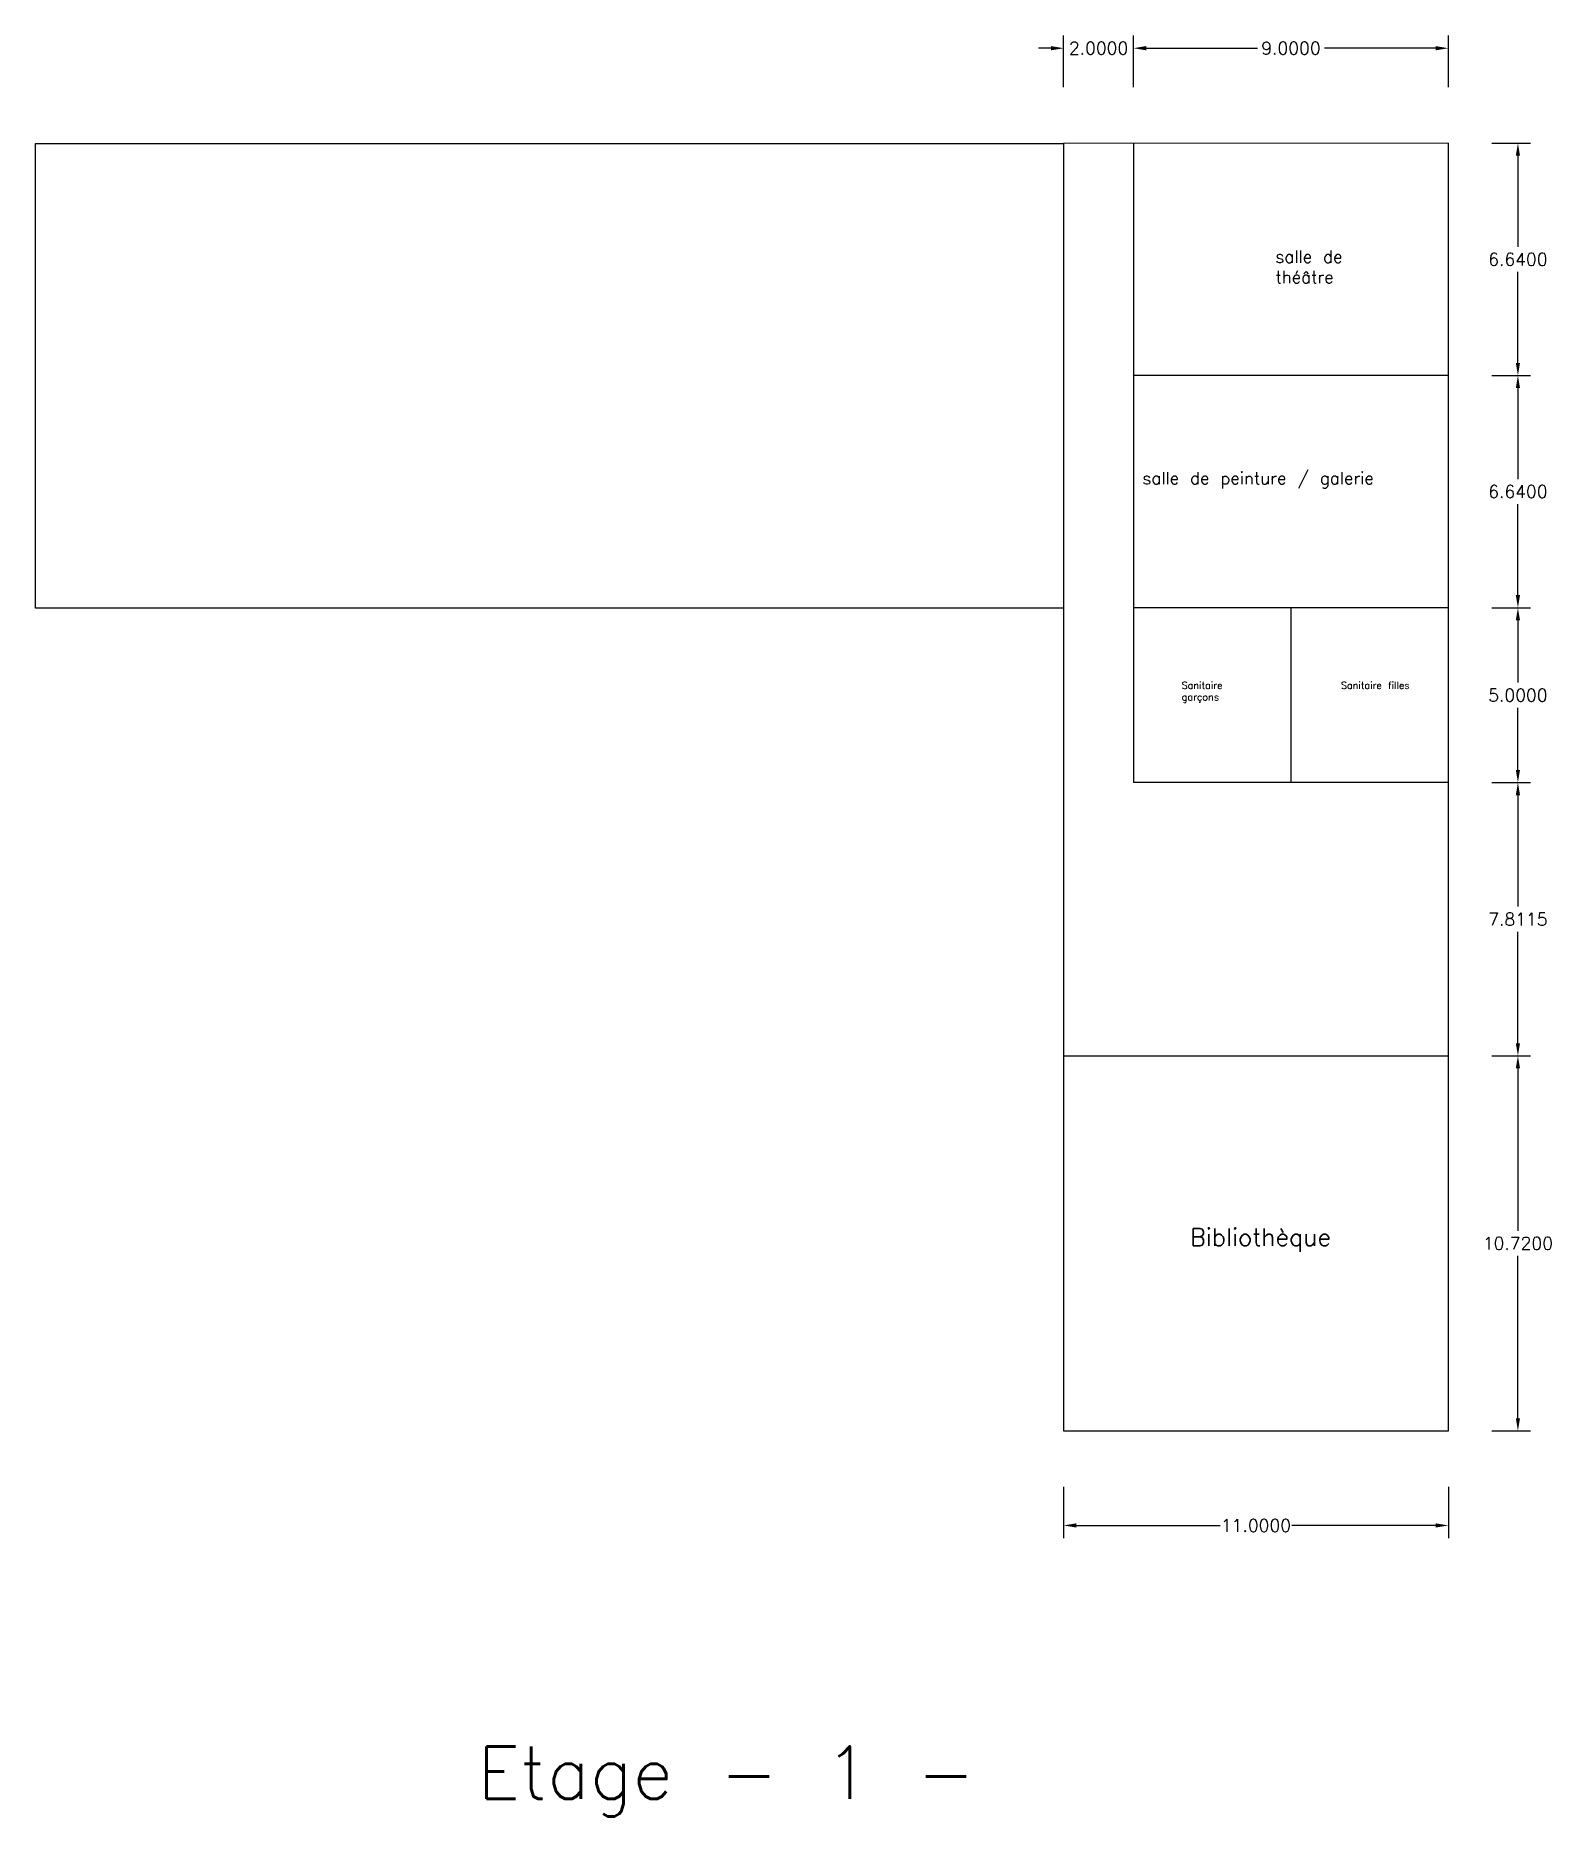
# Model space of a CAD drawing. Header units: inches. Extents: x 98 to 149, y -43 to 88.
# Drawn here: x 101.7 to 145.1, y 37 to 87.9 of the extents above; entities that cross this region are included whole.
import ezdxf

# ---------------------------------------------------------------- set-up
doc = ezdxf.new("R2010")
doc.units = ezdxf.units.IN
doc.header["$MEASUREMENT"] = 0
doc.styles.get("Standard").update_dxf_attribs({"font": 'txt.shx'})
doc.dimstyles.get("Standard").update_dxf_attribs({"dimscale": 2, "dimtxt": 0.18, "dimasz": 0.18, "dimexe": 0.18, "dimexo": 0.0625, "dimgap": 0.09, "dimtad": 0, "dimtih": 1, "dimtoh": 1, "dimdec": 4, "dimzin": 0, "dimdsep": 46, "dimtxsty": 'Standard', "dimcen": 0.09, "dimadec": 0, "dimazin": 0, "dimtfac": 1, "dimtdec": 4, "dimtofl": 0, "dimtmove": 0, "dimatfit": 3, "dimfxl": 1, "dimtolj": 1, "dimtzin": 0, "dimarcsym": 0})

msp = doc.modelspace()

# ---------------------------------------------------------------- texts
at = {"attachment_point": 1}
for s, width, insert, char_height in [('salle de théâtre ', 3.0711704, (137.18173, 81.75156), 0.35), ('salle de peinture / galerie ', 10.1626692, (133.3783, 75.42079), 0.35), ('Sanitaire garçons ', 2.2115952, (134.50408, 69.41878), 0.2), ('Sanitaire filles', 2.2115952, (139.05931, 69.41878), 0.2), ('Bibliothèque', 2.2115952, (134.74238, 53.79412), 0.5), ('Etage - 1 -', 34.9920781, (114.36585, 38.98693), 1.5)]:
    msp.add_mtext_dynamic_manual_height_columns(s, width=width, gutter_width=1, heights=[0], dxfattribs=dict(at, insert=insert, char_height=char_height))

# ---------------------------------------------------------------- blocks, each defined once
blk = doc.blocks.new('*D47')
at = {"color": 0, "lineweight": -2, "transparency": 16777216}
for p, q in [((131.127, 86.419), (131.127, 87.897)), ((133.127, 86.42), (133.127, 87.897)), ((130.767, 87.537), (130.407, 87.537)), ((133.487, 87.537), (133.847, 87.537))]:
    blk.add_line(p, q, dxfattribs=at)
at = {"color": 0, "transparency": 16777216}
for points in [[(130.767, 87.597), (130.767, 87.477), (131.127, 87.537)], [(133.487, 87.597), (133.487, 87.477), (133.127, 87.537)]]:
    blk.add_solid(points, dxfattribs=at)
at = {"layer": 'Defpoints', "color": 0, "transparency": 16777216}
for p in [(133.127, 87.537), (131.127, 86.294), (133.127, 86.295)]:
    blk.add_point(p, dxfattribs=at)
at = {"color": 0, "transparency": 16777216, "insert": (132.127, 87.537), "char_height": 0.36, "attachment_point": 5}
blk.add_mtext('\\A1;2.0000', dxfattribs=at)
blk = doc.blocks.new('*D48')
at = {"color": 0, "lineweight": -2, "transparency": 16777216}
for p, q in [((133.127, 86.42), (133.127, 87.897)), ((142.127, 86.425), (142.127, 87.897)), ((133.487, 87.537), (136.667, 87.537)), ((141.767, 87.537), (138.587, 87.537))]:
    blk.add_line(p, q, dxfattribs=at)
at = {"color": 0, "transparency": 16777216}
for points in [[(133.487, 87.597), (133.487, 87.477), (133.127, 87.537)], [(141.767, 87.597), (141.767, 87.477), (142.127, 87.537)]]:
    blk.add_solid(points, dxfattribs=at)
at = {"layer": 'Defpoints', "color": 0, "transparency": 16777216}
for p in [(142.127, 87.537), (133.127, 86.295), (142.127, 86.3)]:
    blk.add_point(p, dxfattribs=at)
at = {"color": 0, "transparency": 16777216, "insert": (137.627, 87.537), "char_height": 0.36, "attachment_point": 5}
blk.add_mtext('\\A1;9.0000', dxfattribs=at)
blk = doc.blocks.new('*D49')
at = {"color": 0, "lineweight": -2, "transparency": 16777216}
for p, q in [((143.367, 84.821), (144.475, 84.821)), ((144.115, 84.461), (144.115, 81.861)), ((144.115, 78.541), (144.115, 81.141)), ((143.367, 78.181), (144.475, 78.181))]:
    blk.add_line(p, q, dxfattribs=at)
at = {"color": 0, "transparency": 16777216}
for points in [[(144.055, 84.461), (144.175, 84.461), (144.115, 84.821)], [(144.055, 78.541), (144.175, 78.541), (144.115, 78.181)]]:
    blk.add_solid(points, dxfattribs=at)
at = {"layer": 'Defpoints', "color": 0, "transparency": 16777216}
for p in [(143.242, 84.821), (143.242, 78.181), (144.115, 78.181)]:
    blk.add_point(p, dxfattribs=at)
at = {"color": 0, "transparency": 16777216, "insert": (144.115, 81.501), "char_height": 0.36, "attachment_point": 5}
blk.add_mtext('\\A1;6.6400', dxfattribs=at)
blk = doc.blocks.new('*D50')
at = {"color": 0, "lineweight": -2, "transparency": 16777216}
for p, q in [((143.367, 78.181), (144.475, 78.181)), ((144.115, 77.821), (144.115, 75.221)), ((144.115, 71.901), (144.115, 74.501)), ((143.367, 71.541), (144.475, 71.541))]:
    blk.add_line(p, q, dxfattribs=at)
at = {"color": 0, "transparency": 16777216}
for points in [[(144.055, 77.821), (144.175, 77.821), (144.115, 78.181)], [(144.055, 71.901), (144.175, 71.901), (144.115, 71.541)]]:
    blk.add_solid(points, dxfattribs=at)
at = {"layer": 'Defpoints', "color": 0, "transparency": 16777216}
for p in [(143.242, 78.181), (143.242, 71.541), (144.115, 71.541)]:
    blk.add_point(p, dxfattribs=at)
at = {"color": 0, "transparency": 16777216, "insert": (144.115, 74.861), "char_height": 0.36, "attachment_point": 5}
blk.add_mtext('\\A1;6.6400', dxfattribs=at)
blk = doc.blocks.new('*D51')
at = {"color": 0, "lineweight": -2, "transparency": 16777216}
for p, q in [((143.367, 71.541), (144.475, 71.541)), ((144.115, 71.181), (144.115, 69.401)), ((144.115, 66.901), (144.115, 68.681)), ((143.367, 66.541), (144.475, 66.541))]:
    blk.add_line(p, q, dxfattribs=at)
at = {"color": 0, "transparency": 16777216}
for points in [[(144.055, 71.181), (144.175, 71.181), (144.115, 71.541)], [(144.055, 66.901), (144.175, 66.901), (144.115, 66.541)]]:
    blk.add_solid(points, dxfattribs=at)
at = {"layer": 'Defpoints', "color": 0, "transparency": 16777216}
for p in [(143.242, 71.541), (143.242, 66.541), (144.115, 66.541)]:
    blk.add_point(p, dxfattribs=at)
at = {"color": 0, "transparency": 16777216, "insert": (144.115, 69.041), "char_height": 0.36, "attachment_point": 5}
blk.add_mtext('\\A1;5.0000', dxfattribs=at)
blk = doc.blocks.new('*D52')
at = {"color": 0, "lineweight": -2, "transparency": 16777216}
for p, q in [((143.367, 66.541), (144.475, 66.541)), ((144.115, 66.181), (144.115, 62.995)), ((144.115, 59.089), (144.115, 62.275)), ((143.367, 58.729), (144.475, 58.729))]:
    blk.add_line(p, q, dxfattribs=at)
at = {"color": 0, "transparency": 16777216}
for points in [[(144.055, 66.181), (144.175, 66.181), (144.115, 66.541)], [(144.055, 59.089), (144.175, 59.089), (144.115, 58.729)]]:
    blk.add_solid(points, dxfattribs=at)
at = {"layer": 'Defpoints', "color": 0, "transparency": 16777216}
for p in [(143.242, 66.541), (143.242, 58.729), (144.115, 58.729)]:
    blk.add_point(p, dxfattribs=at)
at = {"color": 0, "transparency": 16777216, "insert": (144.115, 62.635), "char_height": 0.36, "attachment_point": 5}
blk.add_mtext('\\A1;7.8115', dxfattribs=at)
blk = doc.blocks.new('*D53')
at = {"color": 0, "lineweight": -2, "transparency": 16777216}
for p, q in [((143.367, 58.729), (144.475, 58.729)), ((144.115, 58.369), (144.115, 53.729)), ((144.115, 48.369), (144.115, 53.009)), ((143.367, 48.009), (144.475, 48.009))]:
    blk.add_line(p, q, dxfattribs=at)
at = {"color": 0, "transparency": 16777216}
for points in [[(144.055, 58.369), (144.175, 58.369), (144.115, 58.729)], [(144.055, 48.369), (144.175, 48.369), (144.115, 48.009)]]:
    blk.add_solid(points, dxfattribs=at)
at = {"layer": 'Defpoints', "color": 0, "transparency": 16777216}
for p in [(143.242, 58.729), (143.242, 48.009), (144.115, 48.009)]:
    blk.add_point(p, dxfattribs=at)
at = {"color": 0, "transparency": 16777216, "insert": (144.115, 53.369), "char_height": 0.36, "attachment_point": 5}
blk.add_mtext('\\A1;10.7200', dxfattribs=at)
blk = doc.blocks.new('*D54')
at = {"color": 0, "lineweight": -2, "transparency": 16777216}
for p, q in [((131.127, 46.411), (131.127, 44.945)), ((142.127, 46.411), (142.127, 44.945)), ((131.487, 45.305), (135.607, 45.305)), ((141.767, 45.305), (137.647, 45.305))]:
    blk.add_line(p, q, dxfattribs=at)
at = {"color": 0, "transparency": 16777216}
for points in [[(131.487, 45.365), (131.487, 45.245), (131.127, 45.305)], [(141.767, 45.365), (141.767, 45.245), (142.127, 45.305)]]:
    blk.add_solid(points, dxfattribs=at)
at = {"layer": 'Defpoints', "color": 0, "transparency": 16777216}
for p in [(131.127, 46.536), (142.127, 46.536), (131.127, 45.305)]:
    blk.add_point(p, dxfattribs=at)
at = {"color": 0, "transparency": 16777216, "insert": (136.627, 45.305), "char_height": 0.36, "attachment_point": 5}
blk.add_mtext('\\A1;11.0000', dxfattribs=at)

# ---------------------------------------------------------------- dimensions: what is measured, and where the dimension line sits
for base, p1, p2, picture, middle in [((133.12701, 87.53693), (131.12701, 86.29423), (133.12701, 86.29528), '*D47', (132.12701, 87.53693)), ((131.12701, 45.30471), (142.12701, 46.53562), (131.12701, 46.53562), '*D54', (136.62701, 45.30471))]:
    dim = msp.add_linear_dim(base=base, p1=p1, p2=p2, dimstyle='Standard')
    dim.commit()
    dim.dimension.update_dxf_attribs({"geometry": picture, "text_midpoint": middle})
dim = msp.add_linear_dim(base=(142.12701, 87.53693), p1=(133.12701, 86.29528), p2=(142.12701, 86.3), dimstyle='Standard', override={"dimtmove": 1})
dim.commit()
dim.dimension.update_dxf_attribs({"geometry": '*D48', "text_midpoint": (137.62701, 87.53693)})
dim = msp.add_linear_dim(base=(144.11533, 78.18056), p1=(143.24242, 84.82056), p2=(143.24242, 78.18056), angle=90, dimstyle='Standard')
dim.commit()
dim.dimension.update_dxf_attribs({"geometry": '*D49', "text_midpoint": (144.11533, 81.50056)})
for base, p1, p2, picture, middle in [((144.11533, 71.54056), (143.24242, 78.18056), (143.24242, 71.54056), '*D50', (144.11533, 74.86056)), ((144.11533, 66.54056), (143.24242, 71.54056), (143.24242, 66.54056), '*D51', (144.11533, 69.04056)), ((144.11533, 58.72902), (143.24242, 66.54056), (143.24242, 58.72902), '*D52', (144.11533, 62.63479)), ((144.11533, 48.00902), (143.24242, 58.72902), (143.24242, 48.00902), '*D53', (144.11533, 53.36902))]:
    dim = msp.add_linear_dim(base=base, p1=p1, p2=p2, angle=90, dimstyle='Standard', override={"dimtmove": 1})
    dim.commit()
    dim.dimension.update_dxf_attribs({"geometry": picture, "text_midpoint": middle})

# ---------------------------------------------------------------- linework, layer by layer
for p, q in [((133.12701, 84.81112), (133.12701, 66.54058)), ((142.12701, 78.18056), (133.12701, 78.18056)), ((142.12701, 71.54056), (133.12701, 71.54056)), ((137.62701, 71.54056), (137.62701, 66.54056)), ((142.12701, 66.54056), (133.12701, 66.54058)), ((131.12701, 58.72902), (142.12701, 58.72902))]:
    msp.add_line(p, q)
for points in [[(101.73701, 75.66902), (101.73701, 78.16902), (101.73701, 81.48902), (101.73701, 84.80902), (131.12701, 84.80902), (131.12701, 71.52902), (101.73701, 71.52902)], [(131.12701, 71.52902), (131.12701, 48.00902), (142.12701, 48.00902), (142.12701, 84.82056), (131.12701, 84.80902)], [(101.73701, 71.52902), (101.73701, 75.66902)]]:
    msp.add_lwpolyline(points)

msp.set_redraw_order([(e.dxf.handle, doc.entitydb.next_handle()) for e in msp.query("TEXT MTEXT ATTDEF DIMENSION ARC_DIMENSION")])  # texts and dimensions are drawn at this point

doc.saveas('drawing.dxf')
